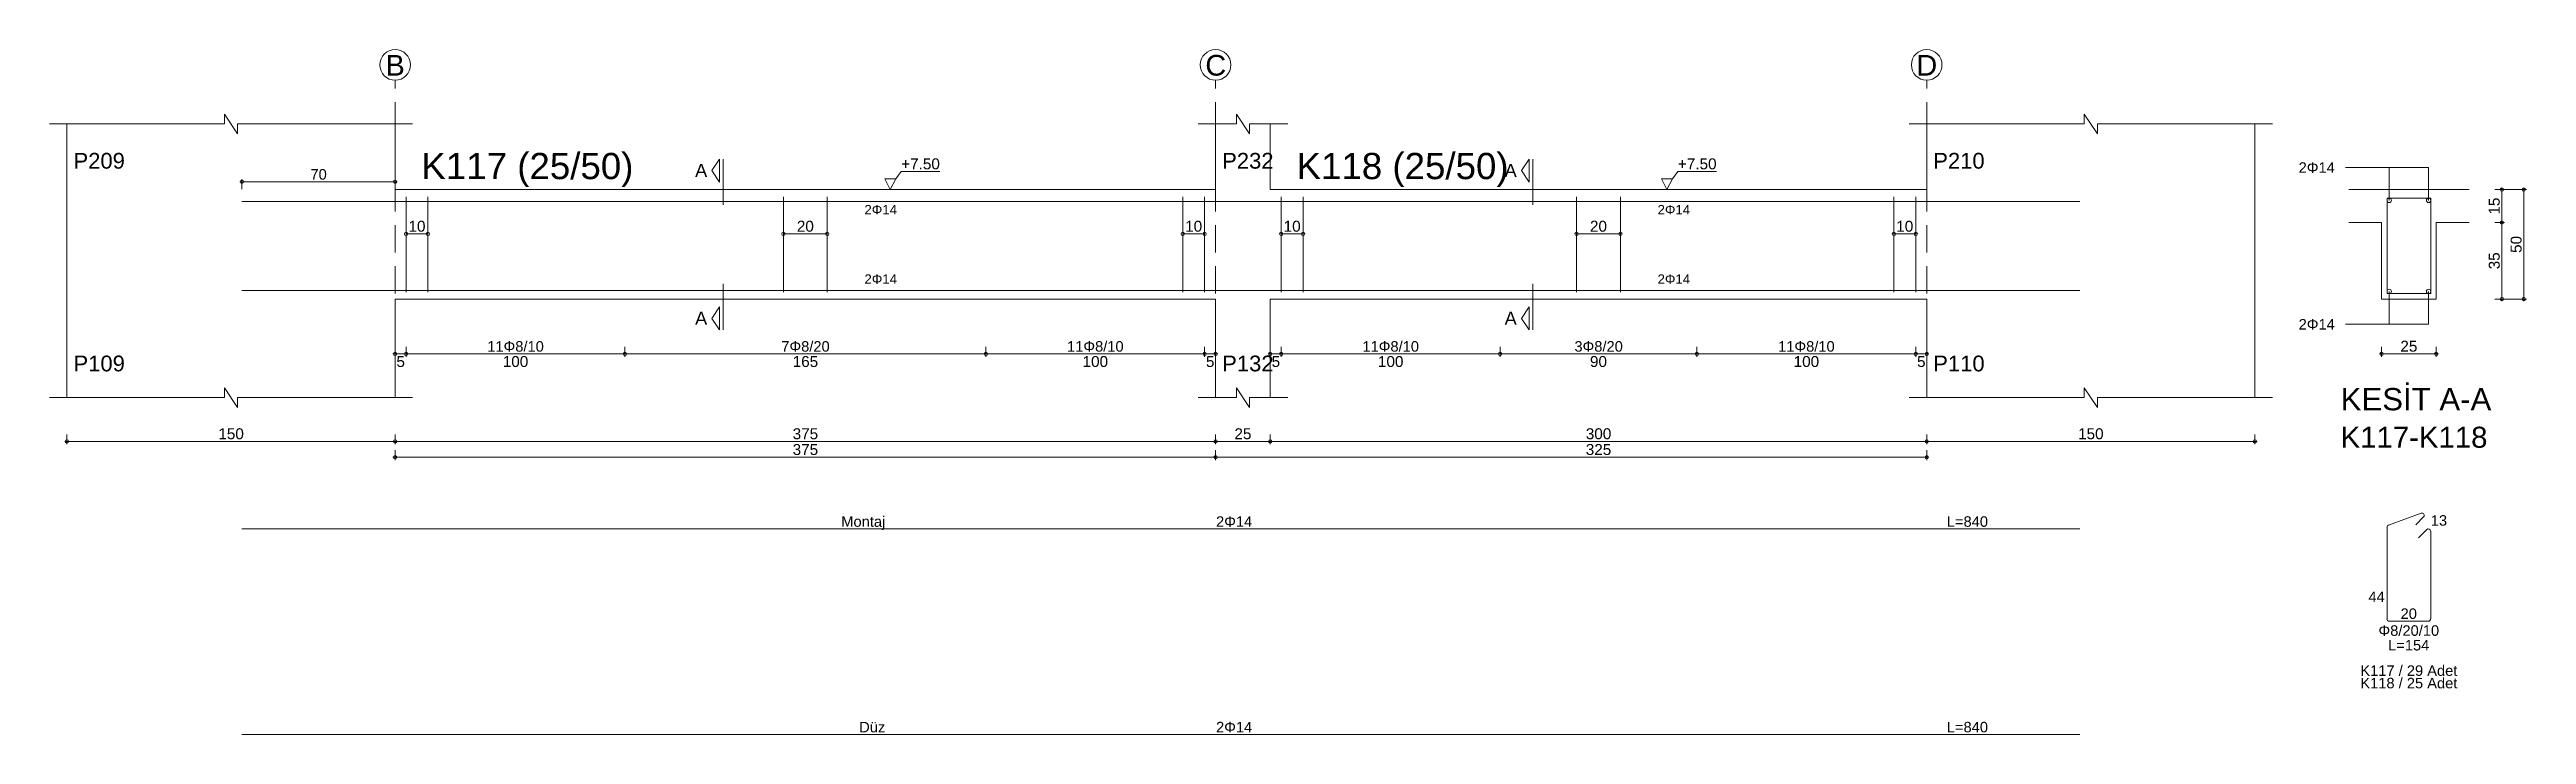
# Model space of a CAD drawing. Header units: millimetres. Extents: x 23801 to 80069, y 9628 to 14137.
# Drawn here: x 54399 to 56097, y 13594 to 14063 of the extents above; entities that cross this region are included whole.
import ezdxf

# ---------------------------------------------------------------- set-up
doc = ezdxf.new("R2010")
doc.units = ezdxf.units.MM
doc.linetypes.add('DASHDOT2', pattern=[12.7, 6.35, -3.175, 0, -3.175])
doc.linetypes.add('DASHED4', pattern=[18.75, 12.5, -6.25])
doc.layers.add('aks', color=251, linetype='DASHDOT2', lineweight=35)
for name, color, linetype in [('Donatı Topl. Uzun. Yazısı', 7, 'Continuous'), ('Donatı Uz. Yazısı', 7, 'Continuous'), ('Donatı Yazısı', 7, 'Continuous'), ('Donatı Çizgisi', 7, 'Continuous'), ('Kiriş', 7, 'Continuous'), ('Standart', 7, 'Continuous'), ('Ölçülendirme', 7, 'Continuous')]:
    doc.layers.add(name, color=color, linetype=linetype)
doc.styles.add('arial_1_18', font='arial.ttf', dxfattribs={"height": 0.2})

# ---------------------------------------------------------------- blocks, each defined once
blk = doc.blocks.new('IDE475Entity7394')
at = {"layer": 'aks', "color": 30, "linetype": 'DASHED4', "lineweight": 5}
for points in [[(6796.4, 2001.7), (6796.4, 2136.7)], [(7171.4, 2001.7), (7171.4, 2136.7)], [(7496.4, 2001.7), (7496.4, 2136.7)]]:
    blk.add_lwpolyline(points, dxfattribs=at)
at = {"layer": 'aks', "color": 1, "linetype": 'Continuous', "lineweight": 5}
for centre in [(6796.4, 2143.7), (7171.4, 2143.7), (7496.4, 2143.7)]:
    blk.add_circle(centre, 7, dxfattribs=at)
at = {"layer": 'Donatı Çizgisi', "color": 5, "linetype": 'Continuous', "lineweight": 5}
for points in [[(6801.4, 2039.9), (6801.4, 2083.5)], [(6811.4, 2039.9), (6811.4, 2083.5)], [(6973.9, 2039.9), (6973.9, 2083.5)], [(6993.9, 2039.9), (6993.9, 2083.5)], [(7156.4, 2039.9), (7156.4, 2083.5)], [(7166.4, 2039.9), (7166.4, 2083.5)], [(7201.4, 2039.9), (7201.4, 2083.5)], [(7211.4, 2039.9), (7211.4, 2083.5)], [(7336.4, 2039.9), (7336.4, 2083.5)], [(7356.4, 2039.9), (7356.4, 2083.5)], [(7481.4, 2039.9), (7481.4, 2083.5)], [(7491.4, 2039.9), (7491.4, 2083.5)], [(6726.4, 2081.3), (7566.4, 2081.3)], [(7706.8, 2039.2), (7706.8, 2082.8)], [(7706.8, 2082.8), (7726.8, 2082.8)], [(7726.8, 2039.2), (7726.8, 2082.8)], [(6726.4, 2040.7), (7566.4, 2040.7)], [(7706.8, 2039.2), (7726.8, 2039.2)], [(7707.4, 1933.4), (7722.4, 1938.9)], [(7719.9, 1933.6), (7723.5, 1937.2)], [(6726.4, 1931.7), (7566.4, 1931.7)], [(7706.8, 1890.6), (7706.8, 1932.5)], [(7721.2, 1927.7), (7725, 1931.5)], [(7726.8, 1890.6), (7726.8, 1930.7)], [(7707.8, 1889.6), (7725.7, 1889.6)], [(6726.4, 1837.8), (7566.4, 1837.8)]]:
    blk.add_lwpolyline(points, dxfattribs=at)
for centre in [(7707.8, 2081.8), (7725.8, 2081.8), (7707.8, 2040.2), (7725.8, 2040.2)]:
    blk.add_circle(centre, 1, dxfattribs=at)
for centre, start, end in [((7722.8, 1937.9), 315, 110), ((7707.8, 1932.5), 110, 180), ((7725.7, 1930.7), 0, 135), ((7707.8, 1890.6), 180, 270), ((7725.7, 1890.6), 270, 0)]:
    blk.add_arc(centre, 1.02, start, end, dxfattribs=at)
at = {"layer": 'Kiriş', "color": 1, "linetype": 'Continuous', "lineweight": 5}
for points in [[(6718.4, 2116.7), (6718.4, 2121.2)], [(6724.4, 2112.2), (6718.4, 2121.2)], [(7180.9, 2116.7), (7180.9, 2121.2)], [(7186.9, 2112.2), (7180.9, 2121.2)], [(7568.4, 2116.7), (7568.4, 2121.2)], [(7574.4, 2112.2), (7568.4, 2121.2)], [(6638.4, 2116.7), (6718.4, 2116.7)], [(6646.4, 1991.7), (6646.4, 2116.7)], [(6724.4, 2112.2), (6724.4, 2116.7)], [(6724.4, 2116.7), (6804.4, 2116.7)], [(6796.4, 2086.7), (6796.4, 2116.7)], [(7163.4, 2116.7), (7180.9, 2116.7)], [(7171.4, 2086.7), (7171.4, 2116.7)], [(7186.9, 2116.7), (7204.4, 2116.7)], [(7186.9, 2112.2), (7186.9, 2116.7)], [(7196.4, 2086.7), (7196.4, 2116.7)], [(7488.4, 2116.7), (7568.4, 2116.7)], [(7496.4, 2086.7), (7496.4, 2116.7)], [(7574.4, 2116.7), (7654.4, 2116.7)], [(7574.4, 2112.2), (7574.4, 2116.7)], [(7646.4, 1991.7), (7646.4, 2116.7)], [(6796.4, 2086.7), (7171.4, 2086.7)], [(7196.4, 2086.7), (7496.4, 2086.7)], [(7689.3, 2086.7), (7744.3, 2086.7)], [(7689.3, 2071.7), (7704.3, 2071.7)], [(7704.3, 2036.7), (7704.3, 2071.7)], [(7729.3, 2071.7), (7744.3, 2071.7)], [(7729.3, 2036.7), (7729.3, 2071.7)], [(6796.4, 2036.7), (7171.4, 2036.7)], [(6796.4, 1991.7), (6796.4, 2036.7)], [(7171.4, 1991.7), (7171.4, 2036.7)], [(7196.4, 2036.7), (7496.4, 2036.7)], [(7196.4, 1991.7), (7196.4, 2036.7)], [(7496.4, 1991.7), (7496.4, 2036.7)], [(7704.3, 2036.7), (7729.3, 2036.7)], [(6724.4, 1987.2), (6718.4, 1996.2)], [(6718.4, 1991.7), (6718.4, 1996.2)], [(7186.9, 1987.2), (7180.9, 1996.2)], [(7180.9, 1991.7), (7180.9, 1996.2)], [(7574.4, 1987.2), (7568.4, 1996.2)], [(7568.4, 1991.7), (7568.4, 1996.2)], [(6638.4, 1991.7), (6718.4, 1991.7)], [(6724.4, 1991.7), (6804.4, 1991.7)], [(6724.4, 1987.2), (6724.4, 1991.7)], [(7163.4, 1991.7), (7180.9, 1991.7)], [(7186.9, 1991.7), (7204.4, 1991.7)], [(7186.9, 1987.2), (7186.9, 1991.7)], [(7488.4, 1991.7), (7568.4, 1991.7)], [(7574.4, 1991.7), (7654.4, 1991.7)], [(7574.4, 1987.2), (7574.4, 1991.7)]]:
    blk.add_lwpolyline(points, dxfattribs=at)
at = {"layer": 'Ölçülendirme', "color": 1, "linetype": 'Continuous', "lineweight": 5}
for points in [[(6941.2, 2095.4), (6944.7, 2100.7)], [(6944.7, 2090.2), (6941.2, 2095.4)], [(6944.7, 2090.2), (6944.7, 2100.7)], [(6946.4, 2079.7), (6946.4, 2100.7)], [(7025.2, 2091.7), (7027.7, 2095)], [(7027.7, 2095), (7045.4, 2095)], [(7311.2, 2095.4), (7314.7, 2100.7)], [(7314.7, 2090.2), (7311.2, 2095.4)], [(7314.7, 2090.2), (7314.7, 2100.7)], [(7316.4, 2079.7), (7316.4, 2100.7)], [(7380.2, 2091.7), (7382.7, 2095)], [(7382.7, 2095), (7400.4, 2095)], [(7687.8, 2096.8), (7725.8, 2096.8)], [(7707.8, 2081.8), (7707.8, 2096.8)], [(7725.8, 2081.8), (7725.8, 2096.8)], [(6725.4, 2090.3), (6797.4, 2090.3)], [(6726.4, 2087), (6726.4, 2091.5)], [(6796.4, 2087), (6796.4, 2091.5)], [(7022.7, 2086.7), (7020.2, 2091.7)], [(7020.2, 2091.7), (7025.2, 2091.7)], [(7025.2, 2091.7), (7022.7, 2086.7)], [(7022.7, 2086.7), (7022.7, 2086.7)], [(7377.7, 2086.7), (7375.2, 2091.7)], [(7375.2, 2091.7), (7380.2, 2091.7)], [(7380.2, 2091.7), (7377.7, 2086.7)], [(7377.7, 2086.7), (7377.7, 2086.7)], [(7756, 2086.7), (7770.5, 2086.7)], [(7759.3, 2035.7), (7759.3, 2087.7)], [(7769.3, 2035.7), (7769.3, 2087.7)], [(6801.4, 2066.5), (6811.4, 2066.5)], [(6973.9, 2066.5), (6993.9, 2066.5)], [(7156.4, 2066.5), (7166.4, 2066.5)], [(7201.4, 2066.5), (7211.4, 2066.5)], [(7336.4, 2066.5), (7356.4, 2066.5)], [(7481.4, 2066.5), (7491.4, 2066.5)], [(7756, 2071.7), (7760.5, 2071.7)], [(6946.4, 2022.7), (6946.4, 2043.7)], [(7316.4, 2022.7), (7316.4, 2043.7)], [(7707.8, 2025.2), (7707.8, 2040.2)], [(7725.8, 2025.2), (7725.8, 2040.2)], [(6941.2, 2027.9), (6944.7, 2033.2)], [(6944.7, 2022.7), (6941.2, 2027.9)], [(6944.7, 2022.7), (6944.7, 2033.2)], [(7311.2, 2027.9), (7314.7, 2033.2)], [(7314.7, 2022.7), (7311.2, 2027.9)], [(7314.7, 2022.7), (7314.7, 2033.2)], [(7756, 2036.7), (7770.5, 2036.7)], [(7687.8, 2025.2), (7725.8, 2025.2)], [(6795.4, 2011.7), (7172.4, 2011.7)], [(6796.4, 2010.4), (6796.4, 2014.9)], [(6801.4, 2010.4), (6801.4, 2014.9)], [(6901.4, 2010.4), (6901.4, 2014.9)], [(7066.4, 2010.4), (7066.4, 2014.9)], [(7166.4, 2010.4), (7166.4, 2014.9)], [(7171.4, 2010.4), (7171.4, 2014.9)], [(7195.4, 2011.7), (7497.4, 2011.7)], [(7196.4, 2010.4), (7196.4, 2014.9)], [(7201.4, 2010.4), (7201.4, 2014.9)], [(7301.4, 2010.4), (7301.4, 2014.9)], [(7391.4, 2010.4), (7391.4, 2014.9)], [(7491.4, 2010.4), (7491.4, 2014.9)], [(7496.4, 2010.4), (7496.4, 2014.9)], [(7703.3, 2011.7), (7730.3, 2011.7)], [(7704.3, 2010.4), (7704.3, 2014.9)], [(7729.3, 2010.4), (7729.3, 2014.9)], [(6645.4, 1971.7), (7647.4, 1971.7)], [(6646.4, 1970.4), (6646.4, 1974.9)], [(6796.4, 1970.4), (6796.4, 1974.9)], [(7171.4, 1970.4), (7171.4, 1974.9)], [(7196.4, 1970.4), (7196.4, 1974.9)], [(7496.4, 1970.4), (7496.4, 1974.9)], [(7646.4, 1970.4), (7646.4, 1974.9)], [(6795.4, 1964.5), (7497.4, 1964.5)], [(6796.4, 1963.2), (6796.4, 1967.7)], [(7171.4, 1963.2), (7171.4, 1967.7)], [(7496.4, 1963.2), (7496.4, 1967.7)]]:
    blk.add_lwpolyline(points, dxfattribs=at)
for centre in [(6726.4, 2090.3), (6796.4, 2090.3), (7759.3, 2086.7), (7769.3, 2086.7), (7759.3, 2071.7), (6801.4, 2066.5), (6811.4, 2066.5), (6973.9, 2066.5), (6993.9, 2066.5), (7156.4, 2066.5), (7166.4, 2066.5), (7201.4, 2066.5), (7211.4, 2066.5), (7336.4, 2066.5), (7356.4, 2066.5), (7481.4, 2066.5), (7491.4, 2066.5), (7759.3, 2036.7), (7769.3, 2036.7), (6796.4, 2011.7), (6801.4, 2011.7), (6801.4, 2011.7), (6901.4, 2011.7), (6901.4, 2011.7), (7066.4, 2011.7), (7066.4, 2011.7), (7166.4, 2011.7), (7166.4, 2011.7), (7171.4, 2011.7), (7196.4, 2011.7), (7201.4, 2011.7), (7201.4, 2011.7), (7301.4, 2011.7), (7301.4, 2011.7), (7391.4, 2011.7), (7391.4, 2011.7), (7491.4, 2011.7), (7491.4, 2011.7), (7496.4, 2011.7), (7704.3, 2011.7), (7729.3, 2011.7), (6646.4, 1971.7), (6796.4, 1971.7), (6796.4, 1971.7), (7171.4, 1971.7), (7171.4, 1971.7), (7196.4, 1971.7), (7196.4, 1971.7), (7496.4, 1971.7), (7496.4, 1971.7), (7646.4, 1971.7), (6796.4, 1964.5), (7171.4, 1964.5), (7171.4, 1964.5), (7496.4, 1964.5)]:
    blk.add_circle(centre, 0.75, dxfattribs=at)
at = {"layer": 'aks', "color": 1, "linetype": 'Continuous', "lineweight": 5, "style": 'arial_1_18'}
for s, p in [('B', (6792, 2138.8)), ('C', (7166.7, 2138.8)), ('D', (7491.7, 2138.8))]:
    blk.add_text(s, height=9.45, dxfattribs=at).set_placement(p)
at = {"layer": 'Donatı Topl. Uzun. Yazısı', "color": 1, "linetype": 'Continuous', "lineweight": 5, "style": 'arial_1_18'}
for s, p in [('L=840', (7505.6, 1932.7)), ('L=154', (7707.3, 1876.2)), ('L=840', (7505.6, 1838.8))]:
    blk.add_text(s, height=4.8, dxfattribs=at).set_placement(p)
at = {"layer": 'Donatı Uz. Yazısı', "color": 1, "linetype": 'Continuous', "lineweight": 5, "style": 'arial_1_18'}
for s, p in [('13', (7726.8, 1933.2)), ('44', (7698.3, 1898.3)), ('20', (7713, 1890.6))]:
    blk.add_text(s, height=4.8, dxfattribs=at).set_placement(p)
at = {"layer": 'Donatı Yazısı', "color": 5, "linetype": 'Continuous', "lineweight": 5, "style": 'arial_1_18'}
for s, p in [('2Φ14', (7666.4, 2094.4)), ('2Φ14', (7666.4, 2022.8)), ('2Φ14', (7171.6, 1932.7)), ('Φ8/20/10', (7702.9, 1882.9)), ('K117 / 29 Adet', (7694.6, 1864.6)), ('K118 / 25 Adet', (7694.6, 1858.9)), ('2Φ14', (7171.6, 1838.8))]:
    blk.add_text(s, height=4.8, dxfattribs=at).set_placement(p)
for p in [(7010.9, 2075.4), (7373.4, 2075.4), (7010.9, 2043.7), (7373.4, 2043.7)]:
    blk.add_text('2Φ14', height=4.32, rotation=360, dxfattribs=at).set_placement(p)
at = {"layer": 'Donatı Yazısı', "color": 1, "linetype": 'Continuous', "lineweight": 5, "style": 'arial_1_18'}
for s, p in [('Montaj', (7000.3, 1932.7)), ('Düz', (7008.5, 1838.8))]:
    blk.add_text(s, height=4.8, dxfattribs=at).set_placement(p)
at = {"layer": 'Kiriş', "color": 1, "linetype": 'Continuous', "lineweight": 5, "style": 'arial_1_18'}
for s, height, p in [('P209', 7.2, (6649.4, 2096.3)), ('K117 (25/50)', 12, (6808.4, 2091.5)), ('P232', 7.2, (7174.4, 2096.3)), ('K118 (25/50)', 12, (7208.4, 2091.5)), ('P210', 7.2, (7499.4, 2096.3)), ('P109', 7.2, (6649.4, 2003.7)), ('P132', 7.2, (7174.4, 2003.7)), ('P110', 7.2, (7499.4, 2003.7)), ('KESİT A-A', 10.2, (7685.6, 1985.9)), ('K117-K118', 9.6, (7685.6, 1968.8))]:
    blk.add_text(s, height=height, dxfattribs=at).set_placement(p)
at = {"layer": 'Ölçülendirme', "color": 1, "linetype": 'Continuous', "lineweight": 5, "style": 'arial_1_18'}
for s, height, p in [('70', 4.8, (6757.7, 2091.3)), ('A', 5.95, (6933.5, 2092.5)), ('+7.50', 5, (7027.7, 2096)), ('A', 5.95, (7303.5, 2092.5)), ('+7.50', 5, (7382.7, 2096)), ('A', 5.95, (6933.5, 2025)), ('A', 5.95, (7303.5, 2025)), ('25', 5, (7712.9, 2012.7)), ('5', 5, (6797, 2005.7)), ('100', 5, (6845.6, 2005.7)), ('165', 5, (6978.1, 2005.7)), ('100', 5, (7110.6, 2005.7)), ('5', 5, (7167, 2005.7)), ('5', 5, (7197, 2005.7)), ('100', 5, (7245.6, 2005.7)), ('90', 5, (7342.5, 2005.7)), ('100', 5, (7435.6, 2005.7)), ('5', 5, (7492, 2005.7)), ('150', 5, (6715.6, 1972.7)), ('375', 5, (6978.1, 1972.7)), ('375', 5, (6978.1, 1965.5)), ('25', 5, (7180, 1972.7)), ('300', 5, (7340.6, 1972.7)), ('325', 5, (7340.6, 1965.5)), ('150', 5, (7565.6, 1972.7))]:
    blk.add_text(s, height=height, dxfattribs=at).set_placement(p)
for s, rotation, p in [('10', 360, (6802.5, 2067.5)), ('20', 360, (6980, 2067.5)), ('10', 360, (7157.5, 2067.5)), ('10', 360, (7202.5, 2067.5)), ('20', 360, (7342.5, 2067.5)), ('10', 360, (7482.5, 2067.5)), ('15', 90, (7758.3, 2075.3)), ('50', 90, (7768.3, 2057.8)), ('35', 90, (7758.3, 2050.3))]:
    blk.add_text(s, height=5, rotation=rotation, dxfattribs=at).set_placement(p)
at = {"layer": 'Ölçülendirme', "color": 5, "linetype": 'Continuous', "lineweight": 5, "style": 'arial_1_18'}
for s, p in [('11Φ8/10', (6838.5, 2012.7)), ('7Φ8/20', (6972.9, 2012.7)), ('11Φ8/10', (7103.5, 2012.7)), ('11Φ8/10', (7238.5, 2012.7)), ('3Φ8/20', (7335.4, 2012.7)), ('11Φ8/10', (7428.5, 2012.7))]:
    blk.add_text(s, height=4.8, dxfattribs=at).set_placement(p)

msp = doc.modelspace()

# ---------------------------------------------------------------- block references
at = {"layer": 'Standart', "xscale": 1.5, "yscale": 1.5, "zscale": 1.5}
msp.add_blockref('IDE475Entity7394', (44441.7, 10837.3), dxfattribs=at)

doc.saveas('drawing.dxf')
